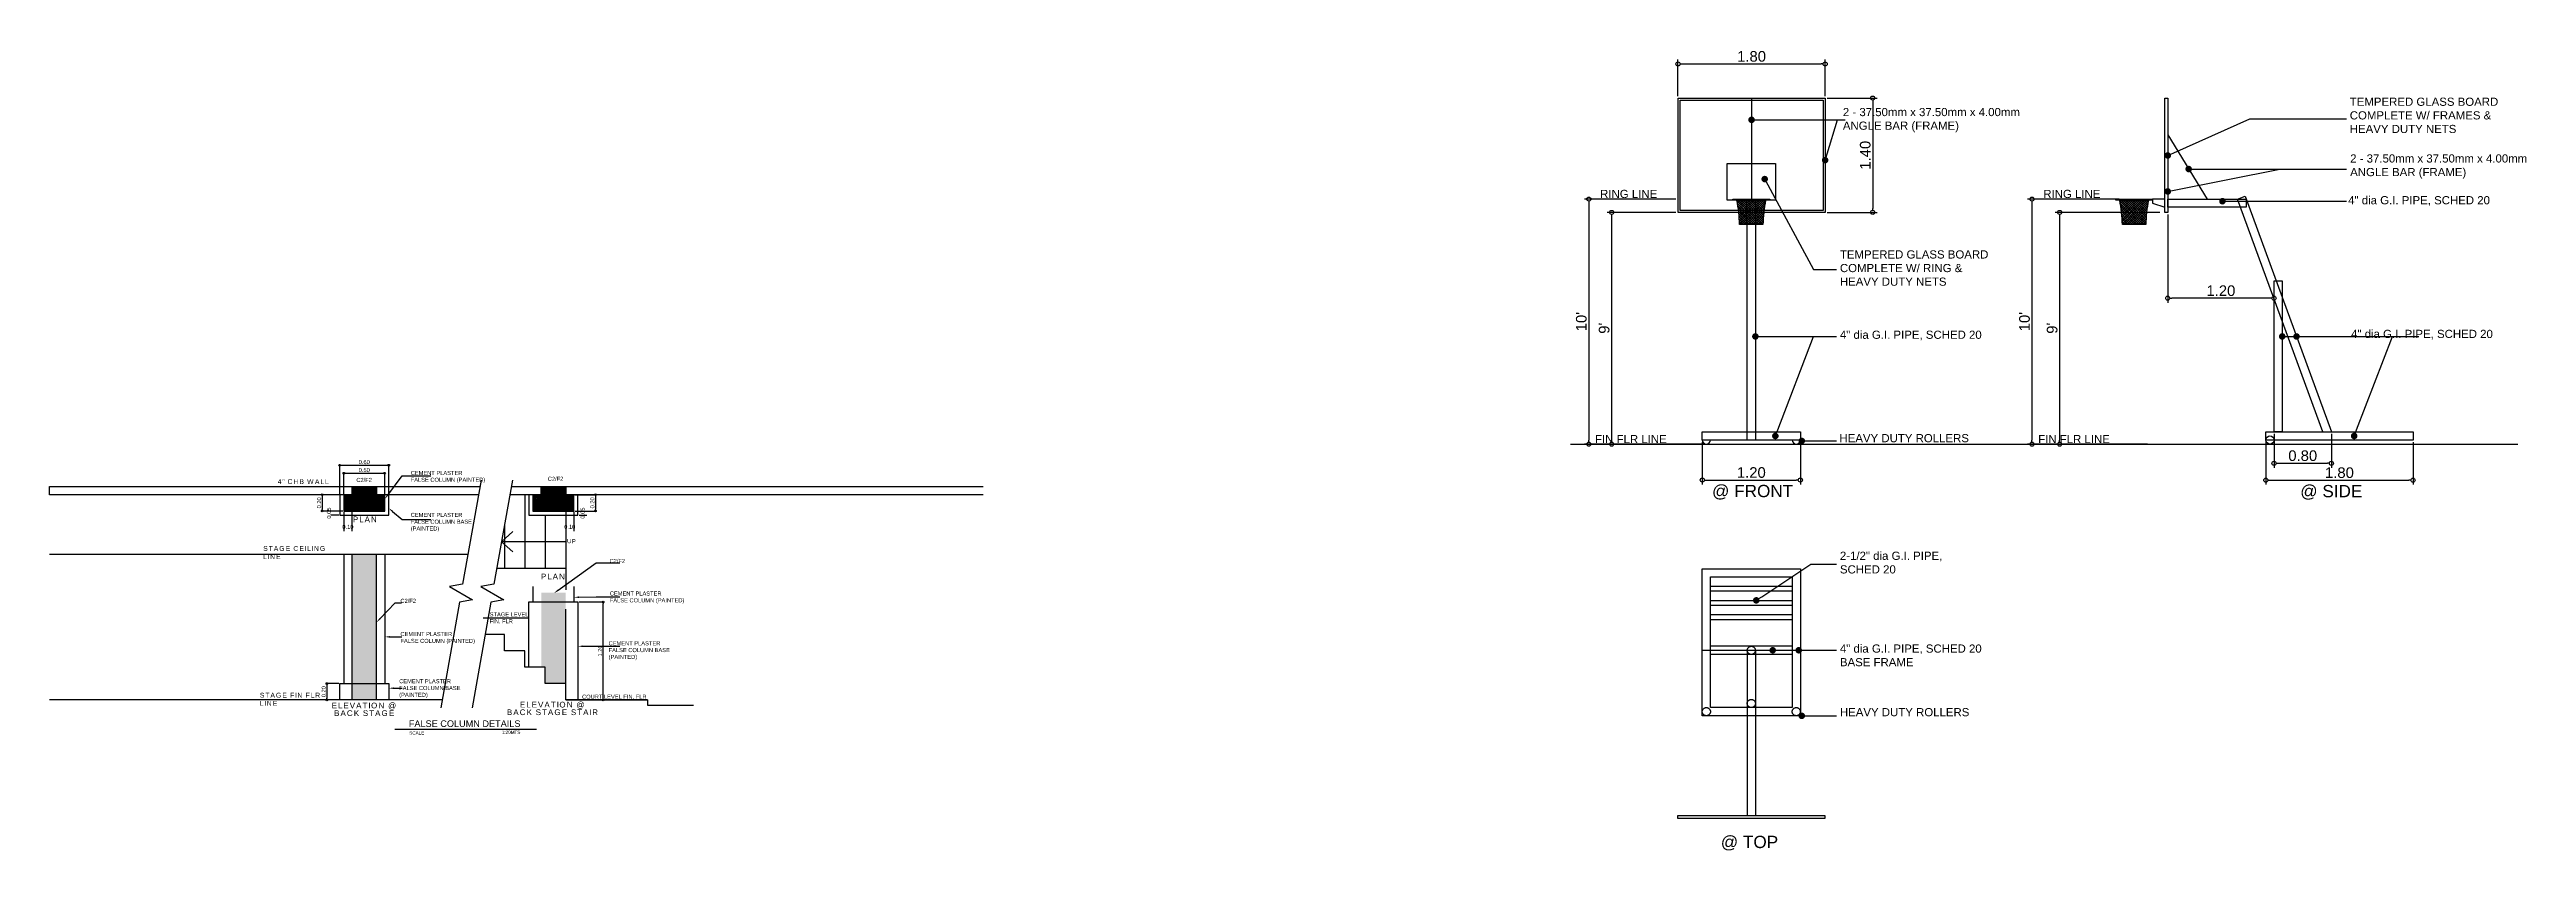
# Model space of a CAD drawing. Header units: inches. Extents: x -1369 to 1198, y -366 to 1398.
# Drawn here: x 2.73 to 33.03, y 71.07 to 80.87 of the extents above; entities that cross this region are included whole.
import ezdxf
from ezdxf import colors
from ezdxf.entities.mleader import LeaderData, LeaderLine
from ezdxf.math import Vec2, Vec3

# ---------------------------------------------------------------- set-up
doc = ezdxf.new("R2010")
doc.units = ezdxf.units.IN
doc.header["$MEASUREMENT"] = 0
doc.linetypes.add('CENTER', pattern=[2, 1.25, -0.25, 0.25, -0.25])
doc.linetypes.add('HIDDEN', pattern=[0.375, 0.25, -0.125])
doc.layers.add('COLM2', color=7, linetype='Continuous')
doc.layers.add('dim', color=8, linetype='Continuous')
doc.styles.get("Standard").update_dxf_attribs({"font": 'arial.ttf'})
doc.dimstyles.new('20', dxfattribs={"dimtxt": 0.05, "dimasz": 0.02, "dimexe": 0.013, "dimexo": 0.0125, "dimgap": 0.0125, "dimtad": 1, "dimzin": 0, "dimdsep": 46, "dimtxsty": 'Standard', "dimblk": 'DOTBLANK', "dimcen": 0.09, "dimclrd": 256, "dimclre": 256, "dimadec": 0, "dimazin": 0, "dimtfac": 1, "dimtix": 1, "dimtofl": 0, "dimtmove": 0, "dimatfit": 3, "dimfxl": 1, "dimtolj": 1, "dimtzin": 0, "dimlwd": -1, "dimlwe": -1, "dimarcsym": 0})
doc.dimstyles.new('50', dxfattribs={"dimtxt": 0.13, "dimasz": 0.05, "dimexe": 0.055, "dimexo": 0.025, "dimgap": 0.025, "dimtad": 1, "dimzin": 0, "dimdsep": 46, "dimtxsty": 'Standard', "dimblk": 'DOTBLANK', "dimcen": 0.09, "dimclrd": 256, "dimclre": 256, "dimadec": 0, "dimazin": 0, "dimtfac": 1, "dimtix": 1, "dimtofl": 0, "dimtmove": 0, "dimatfit": 3, "dimfxl": 1, "dimtolj": 1, "dimtzin": 0, "dimarcsym": 0})

msp = doc.modelspace()

# ---------------------------------------------------------------- texts
at = {"attachment_point": 1}
for s, insert, char_height, width in [('{\\C7;2 - 37.50mm x 37.50mm x 4.00mm ANGLE BAR (FRAME)}', (24.6669, 80.1579), 0.1, 2.580542), ('{\\C7;2 - 37.50mm x 37.50mm x 4.00mm ANGLE BAR (FRAME)}', (30.8722, 79.5898), 0.1, 2.580542), ('\\pxql;{\\T1.2;\\C7;4" CHB WALL}', (5.5214, 75.6131), 0.06, 1.197593), ('\\pxql;{\\C7;C2/F2}', (6.4832, 75.629), 0.05, 1.564973), ('\\pxql;{\\C7;CEMENT PLASTER\\PFALSE COLUMN (PAINTED)}', (7.1484, 75.7143), 0.05, 1.564973), ('\\pxql;{\\C7;C2/F2}', (8.8248, 75.6428), 0.05, 1.564973), ('\\pxql;{\\T1.2;\\C7;PLAN}', (6.4408, 75.1562), 0.07, 0.342869), ('\\pxql;{\\C7;CEMENT PLASTER\\PFALSE COLUMN BASE\\P(PAINTED)}', (7.1484, 75.2005), 0.05, 1.564973), ('\\pxql;{\\T1.2;\\C7;UP}', (9.0603, 74.8792), 0.05, 1.564973), ('\\pxql;{\\T1.2;\\C7;STAGE CEILING \\PLINE}', (5.3442, 74.7943), 0.06, 1.564973), ('\\pxql;{\\C7;C2/F2}', (9.5807, 74.637), 0.05, 1.564973), ('\\pxql;{\\T1.2;\\C7;PLAN}', (8.7413, 74.4559), 0.07, 0.342869), ('\\pxql;{\\C7;CEMENT PLASTER\\PFALSE COLUMN (PAINTED)}', (9.5838, 74.2383), 0.05, 1.564973), ('\\pxql;{\\C7;C2/F2}', (7.0227, 74.1487), 0.05, 1.564973), ('\\pxql;{\\C7;STAGE LEVEL \\PFIN. FLR }', (8.1143, 73.9829), 0.05, 0.51475), ('\\pxql;{\\C7;CEMENT PLASTER\\PFALSE COLUMN (PAINTED)}', (7.0227, 73.7414), 0.05, 1.564973), ('\\pxql;{\\C7;CEMENT PLASTER\\PFALSE COLUMN BASE\\P(PAINTED)}', (9.569, 73.6287), 0.05, 1.564973), ('\\pxql;{\\C7;CEMENT PLASTER\\PFALSE COLUMN BASE\\P(PAINTED)}', (7.0078, 73.1644), 0.05, 1.564973), ('\\pxql;{\\T1.2;\\C7;STAGE FIN FLR \\PLINE}', (5.3036, 72.9979), 0.06, 1.564973), ('\\pxql;{\\C7;COURT LEVEL FIN. FLR }', (9.2446, 72.9741), 0.05, 1.564973), ('FALSE COLUMN DETAILS', (7.1251, 72.6598), 0.08, 1.824924)]:
    msp.add_mtext(s, dxfattribs=dict(at, insert=insert, char_height=char_height, width=width))
for s, width, insert, char_height in [('TEMPERED GLASS BOARD\\PCOMPLETE W/ FRAMES & HEAVY DUTY NETS', 1.93269, (30.8676, 80.2843), 0.1), ('RING LINE', 1.93269, (21.6976, 79.1556), 0.1), ('RING LINE', 1.93269, (27.1184, 79.1556), 0.1), ('4" dia G.I. PIPE, SCHED 20', 1.93269, (30.848, 79.0785), 0.1), ('TEMPERED GLASS BOARD\\PCOMPLETE W/ RING & HEAVY DUTY NETS', 1.93269, (24.6307, 78.4148), 0.1), ('4" dia G.I. PIPE, SCHED 20', 1.93269, (24.6307, 77.4316), 0.1), ('4" dia G.I. PIPE, SCHED 20', 1.93269, (30.8835, 77.4417), 0.1), ('FIN FLR LINE', 1.93269, (21.635, 76.1541), 0.1), ('HEAVY DUTY ROLLERS', 1.93269, (24.6252, 76.1652), 0.1), ('FIN FLR LINE', 1.93269, (27.0559, 76.1541), 0.1), ('@ FRONT', 1.544743, (23.0666, 75.5432), 0.15), ('@ SIDE', 1.544743, (30.2614, 75.5418), 0.15), ('2-1/2" dia G.I. PIPE, \\PSCHED 20 ', 1.93269, (24.6307, 74.7253), 0.1), ('4" dia G.I. PIPE, SCHED 20\\PBASE FRAME', 1.93269, (24.6307, 73.5891), 0.1), ('HEAVY DUTY ROLLERS', 1.93269, (24.6307, 72.8102), 0.1), ('@ TOP', 1.544743, (23.1734, 71.2467), 0.15)]:
    msp.add_mtext_dynamic_manual_height_columns(s, width=width, gutter_width=1, heights=[0], dxfattribs=dict(at, insert=insert, char_height=char_height))
at = {"char_height": 0.07, "attachment_point": 1, "line_spacing_factor": 0.8}
for s, insert, width in [('\\pxqc;{\\T1.2;\\C7;ELEVATION @ BACK STAGE}', (6.1158, 72.8767), 0.940022), ('\\pxqc;{\\T1.2;\\C7;ELEVATION @ \\PBACK STAGE STAIR}', (8.187, 72.8877), 1.404161)]:
    msp.add_mtext(s, dxfattribs=dict(at, insert=insert, width=width))
at = {"color": 7, "char_height": 0.04, "attachment_point": 1}
for s, insert, width in [('SCALE', (7.1308, 72.5267), 0.530119), ('1:20MTS', (8.2632, 72.5344), 0.263977)]:
    msp.add_mtext(s, dxfattribs=dict(at, insert=insert, width=width))

# ---------------------------------------------------------------- blocks, each defined once
blk = doc.blocks.new('_DotBlank')
at = {"color": 0, "linetype": 'ByBlock', "lineweight": -2}
blk.add_line((-0.5, 0), (-1, 0), dxfattribs=at)
blk.add_circle((0, 0), 0.5, dxfattribs=at)
blk = doc.blocks.new('*D278')
at = {"layer": 'Defpoints', "color": 0, "transparency": 16777216}
for p in [(6.83, 75.686), (6.33, 75.423), (6.83, 75.423)]:
    blk.add_point(p, dxfattribs=at)
at = {"layer": 'dim', "transparency": 16777216}
for p, q in [((6.33, 75.435), (6.33, 75.699)), ((6.35, 75.686), (6.81, 75.686)), ((6.83, 75.435), (6.83, 75.699))]:
    blk.add_line(p, q, dxfattribs=at)
at = {"layer": 'dim', "transparency": 16777216, "xscale": 0.02, "yscale": 0.02, "zscale": 0.02, "rotation": 180}
blk.add_blockref('_DotBlank', (6.33, 75.686), dxfattribs=at)
at = {"layer": 'dim', "transparency": 16777216, "xscale": 0.02, "yscale": 0.02, "zscale": 0.02}
blk.add_blockref('_DotBlank', (6.83, 75.686), dxfattribs=at)
at = {"layer": 'dim', "color": 0, "transparency": 16777216, "insert": (6.58, 75.724), "char_height": 0.05, "attachment_point": 5}
blk.add_mtext('\\A1;0.50', dxfattribs=at)
blk = doc.blocks.new('*D279')
at = {"layer": 'Defpoints', "color": 0, "transparency": 16777216}
for p in [(6.88, 75.784), (6.28, 75.423), (6.88, 75.423)]:
    blk.add_point(p, dxfattribs=at)
at = {"layer": 'dim', "transparency": 16777216}
for p, q in [((6.28, 75.435), (6.28, 75.797)), ((6.3, 75.784), (6.86, 75.784)), ((6.88, 75.435), (6.88, 75.797))]:
    blk.add_line(p, q, dxfattribs=at)
at = {"layer": 'dim', "transparency": 16777216, "xscale": 0.02, "yscale": 0.02, "zscale": 0.02, "rotation": 180}
blk.add_blockref('_DotBlank', (6.28, 75.784), dxfattribs=at)
at = {"layer": 'dim', "transparency": 16777216, "xscale": 0.02, "yscale": 0.02, "zscale": 0.02}
blk.add_blockref('_DotBlank', (6.88, 75.784), dxfattribs=at)
at = {"layer": 'dim', "color": 0, "transparency": 16777216, "insert": (6.58, 75.822), "char_height": 0.05, "attachment_point": 5}
blk.add_mtext('\\A1;0.60', dxfattribs=at)
blk = doc.blocks.new('*D340')
at = {"layer": 'Defpoints', "color": 0, "transparency": 16777216}
for p in [(9.194, 74.11), (9.502, 74.11), (9.194, 72.91)]:
    blk.add_point(p, dxfattribs=at)
at = {"layer": 'dim', "transparency": 16777216}
for p, q in [((9.207, 74.11), (9.515, 74.11)), ((9.502, 72.93), (9.502, 74.09)), ((9.207, 72.91), (9.515, 72.91))]:
    blk.add_line(p, q, dxfattribs=at)
at = {"layer": 'dim', "transparency": 16777216, "xscale": 0.02, "yscale": 0.02, "zscale": 0.02}
for p, rotation in [((9.502, 74.11), 90), ((9.502, 72.91), 270)]:
    blk.add_blockref('_DotBlank', p, dxfattribs=dict(at, rotation=rotation))
at = {"layer": 'dim', "color": 0, "transparency": 16777216, "insert": (9.464, 73.51), "char_height": 0.05, "attachment_point": 5, "rotation": 90}
blk.add_mtext('\\A1;1.20', dxfattribs=at)
blk = doc.blocks.new('*D388')
at = {"layer": 'Defpoints', "color": 0, "transparency": 16777216}
for p in [(22.65, 79.042), (21.56, 76.042), (22.997, 76.042)]:
    blk.add_point(p, dxfattribs=at)
at = {"layer": 'dim', "lineweight": -2, "transparency": 16777216}
for p, q in [((22.625, 79.042), (21.505, 79.042)), ((21.56, 78.992), (21.56, 76.092)), ((22.972, 76.042), (21.505, 76.042))]:
    blk.add_line(p, q, dxfattribs=at)
at = {"layer": 'dim', "lineweight": -2, "transparency": 16777216, "xscale": 0.05, "yscale": 0.05, "zscale": 0.05}
for p, rotation in [((21.56, 79.042), 90), ((21.56, 76.042), 270)]:
    blk.add_blockref('_DotBlank', p, dxfattribs=dict(at, rotation=rotation))
at = {"layer": 'dim', "color": 0, "transparency": 16777216, "insert": (21.468, 77.542), "char_height": 0.13, "attachment_point": 5, "rotation": 90}
blk.add_mtext("\\A1;10'", dxfattribs=at)
blk = doc.blocks.new('*D389')
at = {"layer": 'Defpoints', "color": 0, "transparency": 16777216}
for p in [(28.641, 78.879), (28.641, 77.829), (29.941, 77.829)]:
    blk.add_point(p, dxfattribs=at)
at = {"layer": 'dim', "lineweight": -2, "transparency": 16777216}
for p, q in [((28.641, 78.854), (28.641, 77.774)), ((29.941, 77.854), (29.941, 77.884)), ((29.891, 77.829), (28.691, 77.829))]:
    blk.add_line(p, q, dxfattribs=at)
at = {"layer": 'dim', "lineweight": -2, "transparency": 16777216, "xscale": 0.05, "yscale": 0.05, "zscale": 0.05, "rotation": 180}
blk.add_blockref('_DotBlank', (28.641, 77.829), dxfattribs=at)
at = {"layer": 'dim', "lineweight": -2, "transparency": 16777216, "xscale": 0.05, "yscale": 0.05, "zscale": 0.05}
blk.add_blockref('_DotBlank', (29.941, 77.829), dxfattribs=at)
at = {"layer": 'dim', "color": 0, "transparency": 16777216, "insert": (29.291, 77.92), "char_height": 0.13, "attachment_point": 5}
blk.add_mtext('\\A1;1.20', dxfattribs=at)
blk = doc.blocks.new('*D390')
at = {"layer": 'Defpoints', "color": 0, "transparency": 16777216}
for p in [(24.45, 80.279), (24.45, 78.879), (25.032, 78.879)]:
    blk.add_point(p, dxfattribs=at)
at = {"layer": 'dim', "lineweight": -2, "transparency": 16777216}
for p, q in [((24.475, 80.279), (25.087, 80.279)), ((25.032, 80.229), (25.032, 78.929)), ((24.475, 78.879), (25.087, 78.879))]:
    blk.add_line(p, q, dxfattribs=at)
at = {"layer": 'dim', "lineweight": -2, "transparency": 16777216, "xscale": 0.05, "yscale": 0.05, "zscale": 0.05}
for p, rotation in [((25.032, 80.279), 90), ((25.032, 78.879), 270)]:
    blk.add_blockref('_DotBlank', p, dxfattribs=dict(at, rotation=rotation))
at = {"layer": 'dim', "color": 0, "transparency": 16777216, "insert": (24.941, 79.579), "char_height": 0.13, "attachment_point": 5, "rotation": 90}
blk.add_mtext('\\A1;1.40', dxfattribs=at)
blk = doc.blocks.new('*D391')
at = {"layer": 'Defpoints', "color": 0, "transparency": 16777216}
for p in [(24.45, 80.697), (22.65, 80.279), (24.45, 80.279)]:
    blk.add_point(p, dxfattribs=at)
at = {"layer": 'dim', "lineweight": -2, "transparency": 16777216}
for p, q in [((22.65, 80.304), (22.65, 80.752)), ((22.7, 80.697), (24.4, 80.697)), ((24.45, 80.304), (24.45, 80.752))]:
    blk.add_line(p, q, dxfattribs=at)
at = {"layer": 'dim', "lineweight": -2, "transparency": 16777216, "xscale": 0.05, "yscale": 0.05, "zscale": 0.05, "rotation": 180}
blk.add_blockref('_DotBlank', (22.65, 80.697), dxfattribs=at)
at = {"layer": 'dim', "lineweight": -2, "transparency": 16777216, "xscale": 0.05, "yscale": 0.05, "zscale": 0.05}
blk.add_blockref('_DotBlank', (24.45, 80.697), dxfattribs=at)
at = {"layer": 'dim', "color": 0, "transparency": 16777216, "insert": (23.55, 80.789), "char_height": 0.13, "attachment_point": 5}
blk.add_mtext('\\A1;1.80', dxfattribs=at)
blk = doc.blocks.new('*D392')
at = {"layer": 'Defpoints', "color": 0, "transparency": 16777216}
for p in [(22.65, 78.879), (21.838, 76.042), (22.65, 76.042)]:
    blk.add_point(p, dxfattribs=at)
at = {"layer": 'dim', "lineweight": -2, "transparency": 16777216}
for p, q in [((22.625, 78.879), (21.783, 78.879)), ((21.838, 78.829), (21.838, 76.092)), ((22.625, 76.042), (21.783, 76.042))]:
    blk.add_line(p, q, dxfattribs=at)
at = {"layer": 'dim', "lineweight": -2, "transparency": 16777216, "xscale": 0.05, "yscale": 0.05, "zscale": 0.05}
for p, rotation in [((21.838, 78.879), 90), ((21.838, 76.042), 270)]:
    blk.add_blockref('_DotBlank', p, dxfattribs=dict(at, rotation=rotation))
at = {"layer": 'dim', "color": 0, "transparency": 16777216, "insert": (21.747, 77.461), "char_height": 0.13, "attachment_point": 5, "rotation": 90}
blk.add_mtext("\\A1;9'", dxfattribs=at)
blk = doc.blocks.new('*D393')
at = {"layer": 'Defpoints', "color": 0, "transparency": 16777216}
for p in [(29.941, 76.192), (30.643, 76.192), (30.643, 75.808)]:
    blk.add_point(p, dxfattribs=at)
at = {"layer": 'dim', "lineweight": -2, "transparency": 16777216}
for p, q in [((29.941, 76.167), (29.941, 75.753)), ((30.643, 76.167), (30.643, 75.753)), ((29.991, 75.808), (30.593, 75.808))]:
    blk.add_line(p, q, dxfattribs=at)
at = {"layer": 'dim', "lineweight": -2, "transparency": 16777216, "xscale": 0.05, "yscale": 0.05, "zscale": 0.05, "rotation": 180}
blk.add_blockref('_DotBlank', (29.941, 75.808), dxfattribs=at)
at = {"layer": 'dim', "lineweight": -2, "transparency": 16777216, "xscale": 0.05, "yscale": 0.05, "zscale": 0.05}
blk.add_blockref('_DotBlank', (30.643, 75.808), dxfattribs=at)
at = {"layer": 'dim', "color": 0, "transparency": 16777216, "insert": (30.292, 75.9), "char_height": 0.13, "attachment_point": 5}
blk.add_mtext('\\A1;0.80', dxfattribs=at)
blk = doc.blocks.new('*D394')
at = {"layer": 'Defpoints', "color": 0, "transparency": 16777216}
for p in [(29.841, 76.092), (31.641, 76.092), (31.641, 75.601)]:
    blk.add_point(p, dxfattribs=at)
at = {"layer": 'dim', "lineweight": -2, "transparency": 16777216}
for p, q in [((29.841, 76.067), (29.841, 75.546)), ((31.641, 76.067), (31.641, 75.546)), ((29.891, 75.601), (31.591, 75.601))]:
    blk.add_line(p, q, dxfattribs=at)
at = {"layer": 'dim', "lineweight": -2, "transparency": 16777216, "xscale": 0.05, "yscale": 0.05, "zscale": 0.05, "rotation": 180}
blk.add_blockref('_DotBlank', (29.841, 75.601), dxfattribs=at)
at = {"layer": 'dim', "lineweight": -2, "transparency": 16777216, "xscale": 0.05, "yscale": 0.05, "zscale": 0.05}
blk.add_blockref('_DotBlank', (31.641, 75.601), dxfattribs=at)
at = {"layer": 'dim', "color": 0, "transparency": 16777216, "insert": (30.741, 75.692), "char_height": 0.13, "attachment_point": 5}
blk.add_mtext('\\A1;1.80', dxfattribs=at)
blk = doc.blocks.new('*D395')
at = {"layer": 'Defpoints', "color": 0, "transparency": 16777216}
for p in [(22.947, 76.092), (24.147, 76.092), (24.147, 75.602)]:
    blk.add_point(p, dxfattribs=at)
at = {"layer": 'dim', "lineweight": -2, "transparency": 16777216}
for p, q in [((22.947, 76.067), (22.947, 75.547)), ((24.147, 76.067), (24.147, 75.547)), ((22.997, 75.602), (24.097, 75.602))]:
    blk.add_line(p, q, dxfattribs=at)
at = {"layer": 'dim', "lineweight": -2, "transparency": 16777216, "xscale": 0.05, "yscale": 0.05, "zscale": 0.05, "rotation": 180}
blk.add_blockref('_DotBlank', (22.947, 75.602), dxfattribs=at)
at = {"layer": 'dim', "lineweight": -2, "transparency": 16777216, "xscale": 0.05, "yscale": 0.05, "zscale": 0.05}
blk.add_blockref('_DotBlank', (24.147, 75.602), dxfattribs=at)
at = {"layer": 'dim', "color": 0, "transparency": 16777216, "insert": (23.547, 75.694), "char_height": 0.13, "attachment_point": 5}
blk.add_mtext('\\A1;1.20', dxfattribs=at)
blk = doc.blocks.new('_Dot')
at = {"color": 0, "linetype": 'ByBlock', "lineweight": -2}
blk.add_line((-0.5, 0), (-1, 0), dxfattribs=at)
at = {"color": 0, "linetype": 'ByBlock', "const_width": 0.5}
blk.add_lwpolyline([(-0.25, 0, 1), (0.25, 0, 1)], format="xyb", close=True, dxfattribs=at)
blk = doc.blocks.new('*D396')
at = {"layer": 'Defpoints', "color": 0, "transparency": 16777216}
for p in [(28.071, 79.042), (26.98, 76.042), (28.418, 76.042)]:
    blk.add_point(p, dxfattribs=at)
at = {"layer": 'dim', "lineweight": -2, "transparency": 16777216}
for p, q in [((28.046, 79.042), (26.925, 79.042)), ((26.98, 78.992), (26.98, 76.092)), ((28.393, 76.042), (26.925, 76.042))]:
    blk.add_line(p, q, dxfattribs=at)
at = {"layer": 'dim', "lineweight": -2, "transparency": 16777216, "xscale": 0.05, "yscale": 0.05, "zscale": 0.05}
for p, rotation in [((26.98, 79.042), 90), ((26.98, 76.042), 270)]:
    blk.add_blockref('_DotBlank', p, dxfattribs=dict(at, rotation=rotation))
at = {"layer": 'dim', "color": 0, "transparency": 16777216, "insert": (26.889, 77.542), "char_height": 0.13, "attachment_point": 5, "rotation": 90}
blk.add_mtext("\\A1;10'", dxfattribs=at)
blk = doc.blocks.new('*D397')
at = {"layer": 'Defpoints', "color": 0, "transparency": 16777216}
for p in [(28.571, 78.879), (27.318, 76.042), (28.071, 76.042)]:
    blk.add_point(p, dxfattribs=at)
at = {"layer": 'dim', "lineweight": -2, "transparency": 16777216}
for p, q in [((28.546, 78.879), (27.263, 78.879)), ((27.318, 78.829), (27.318, 76.092)), ((28.046, 76.042), (27.263, 76.042))]:
    blk.add_line(p, q, dxfattribs=at)
at = {"layer": 'dim', "lineweight": -2, "transparency": 16777216, "xscale": 0.05, "yscale": 0.05, "zscale": 0.05}
for p, rotation in [((27.318, 78.879), 90), ((27.318, 76.042), 270)]:
    blk.add_blockref('_DotBlank', p, dxfattribs=dict(at, rotation=rotation))
at = {"layer": 'dim', "color": 0, "transparency": 16777216, "insert": (27.227, 77.461), "char_height": 0.13, "attachment_point": 5, "rotation": 90}
blk.add_mtext("\\A1;9'", dxfattribs=at)
blk = doc.blocks.new('*D407')
at = {"layer": 'Defpoints', "color": 0, "transparency": 16777216}
for p in [(6.066, 75.223), (6.33, 75.423), (6.33, 75.223)]:
    blk.add_point(p, dxfattribs=at)
at = {"layer": 'dim', "transparency": 16777216}
for p, q in [((6.318, 75.423), (6.053, 75.423)), ((6.318, 75.223), (6.053, 75.223)), ((6.066, 75.403), (6.066, 75.243))]:
    blk.add_line(p, q, dxfattribs=at)
at = {"layer": 'dim', "transparency": 16777216, "xscale": 0.02, "yscale": 0.02, "zscale": 0.02}
for p, rotation in [((6.066, 75.423), 90), ((6.066, 75.223), 270)]:
    blk.add_blockref('_DotBlank', p, dxfattribs=dict(at, rotation=rotation))
at = {"layer": 'dim', "color": 0, "transparency": 16777216, "insert": (6.028, 75.323), "char_height": 0.05, "attachment_point": 5, "rotation": 90}
blk.add_mtext('\\A1;0.20', dxfattribs=at)
blk = doc.blocks.new('*D408')
at = {"layer": 'Defpoints', "color": 0, "transparency": 16777216}
for p in [(6.33, 75.223), (6.43, 75.223), (6.43, 74.991)]:
    blk.add_point(p, dxfattribs=at)
at = {"layer": 'dim', "transparency": 16777216}
for p, q in [((6.33, 75.21), (6.33, 74.978)), ((6.43, 75.21), (6.43, 74.978))]:
    blk.add_line(p, q, dxfattribs=at)
at = {"layer": 'dim', "color": 0, "transparency": 16777216, "insert": (6.38, 75.029), "char_height": 0.05, "attachment_point": 5}
blk.add_mtext('\\A1;0.10', dxfattribs=at)
blk = doc.blocks.new('*D409')
at = {"layer": 'Defpoints', "color": 0, "transparency": 16777216}
for p in [(6.186, 75.173), (6.28, 75.223), (6.28, 75.173)]:
    blk.add_point(p, dxfattribs=at)
at = {"layer": 'dim', "transparency": 16777216}
for p, q in [((6.268, 75.223), (6.173, 75.223)), ((6.268, 75.173), (6.173, 75.173))]:
    blk.add_line(p, q, dxfattribs=at)
at = {"layer": 'dim', "color": 0, "transparency": 16777216, "insert": (6.148, 75.198), "char_height": 0.05, "attachment_point": 5, "rotation": 90}
blk.add_mtext('\\A1;0.05', dxfattribs=at)
blk = doc.blocks.new('*D410')
at = {"layer": 'Defpoints', "color": 0, "transparency": 16777216}
for p in [(9.044, 75.223), (9.144, 75.223), (9.144, 74.991)]:
    blk.add_point(p, dxfattribs=at)
at = {"layer": 'dim', "transparency": 16777216}
for p, q in [((9.044, 75.21), (9.044, 74.978)), ((9.144, 75.21), (9.144, 74.978))]:
    blk.add_line(p, q, dxfattribs=at)
at = {"layer": 'dim', "color": 0, "transparency": 16777216, "insert": (9.094, 75.029), "char_height": 0.05, "attachment_point": 5}
blk.add_mtext('\\A1;0.10', dxfattribs=at)
blk = doc.blocks.new('*D411')
at = {"layer": 'Defpoints', "color": 0, "transparency": 16777216}
for p in [(9.144, 75.423), (9.144, 75.223), (9.408, 75.223)]:
    blk.add_point(p, dxfattribs=at)
at = {"layer": 'dim', "transparency": 16777216}
for p, q in [((9.157, 75.423), (9.421, 75.423)), ((9.157, 75.223), (9.421, 75.223)), ((9.408, 75.403), (9.408, 75.243))]:
    blk.add_line(p, q, dxfattribs=at)
at = {"layer": 'dim', "transparency": 16777216, "xscale": 0.02, "yscale": 0.02, "zscale": 0.02}
for p, rotation in [((9.408, 75.423), 90), ((9.408, 75.223), 270)]:
    blk.add_blockref('_DotBlank', p, dxfattribs=dict(at, rotation=rotation))
at = {"layer": 'dim', "color": 0, "transparency": 16777216, "insert": (9.37, 75.323), "char_height": 0.05, "attachment_point": 5, "rotation": 90}
blk.add_mtext('\\A1;0.20', dxfattribs=at)
blk = doc.blocks.new('*D412')
at = {"layer": 'Defpoints', "color": 0, "transparency": 16777216}
for p in [(9.194, 75.223), (9.194, 75.173), (9.289, 75.173)]:
    blk.add_point(p, dxfattribs=at)
at = {"layer": 'dim', "transparency": 16777216}
for p, q in [((9.207, 75.223), (9.302, 75.223)), ((9.207, 75.173), (9.302, 75.173))]:
    blk.add_line(p, q, dxfattribs=at)
at = {"layer": 'dim', "color": 0, "transparency": 16777216, "insert": (9.251, 75.198), "char_height": 0.05, "attachment_point": 5, "rotation": 90}
blk.add_mtext('\\A1;0.05', dxfattribs=at)
blk = doc.blocks.new('*D413')
at = {"layer": 'Defpoints', "color": 0, "transparency": 16777216}
for p in [(6.28, 73.111), (6.123, 72.911), (6.28, 72.911)]:
    blk.add_point(p, dxfattribs=at)
at = {"layer": 'dim', "transparency": 16777216}
for p, q in [((6.268, 73.111), (6.11, 73.111)), ((6.123, 73.091), (6.123, 72.931)), ((6.268, 72.911), (6.11, 72.911))]:
    blk.add_line(p, q, dxfattribs=at)
at = {"layer": 'dim', "transparency": 16777216, "xscale": 0.02, "yscale": 0.02, "zscale": 0.02}
for p, rotation in [((6.123, 73.111), 90), ((6.123, 72.911), 270)]:
    blk.add_blockref('_DotBlank', p, dxfattribs=dict(at, rotation=rotation))
at = {"layer": 'dim', "color": 0, "transparency": 16777216, "insert": (6.085, 73.011), "char_height": 0.05, "attachment_point": 5, "rotation": 90}
blk.add_mtext('\\A1;0.20', dxfattribs=at)

# ---------------------------------------------------------------- dimensions: what is measured, and where the dimension line sits
at = {"layer": 'dim', "color": 0}
for base, p1, p2, dimstyle, picture, middle in [((24.4502, 80.6972), (22.6502, 80.2794), (24.4502, 80.2794), '50', '*D391', (23.5502, 80.7886)), ((24.1467, 75.6023), (22.9467, 76.0919), (24.1467, 76.0919), '50', '*D395', (23.5467, 75.6936)), ((31.6414, 75.6008), (29.8414, 76.0919), (31.6414, 76.0919), '50', '*D394', (30.7414, 75.6922)), ((6.8803, 75.7835), (6.2803, 75.4226), (6.8803, 75.4226), '20', '*D279', (6.5803, 75.8216)), ((6.8303, 75.6863), (6.3303, 75.4226), (6.8303, 75.4226), '20', '*D278', (6.5803, 75.7243)), ((6.4303, 74.9914), (6.3303, 75.2226), (6.4303, 75.2226), '20', '*D408', (6.3803, 75.0294)), ((9.1441, 74.9914), (9.0441, 75.2226), (9.1441, 75.2226), '20', '*D410', (9.0941, 75.0294))]:
    dim = msp.add_linear_dim(base=base, p1=p1, p2=p2, dimstyle=dimstyle, dxfattribs=at)
    dim.commit()
    dim.dimension.update_dxf_attribs({"geometry": picture, "text_midpoint": middle})
for base, p1, p2, dimstyle, picture, middle in [((25.0319, 78.8794), (24.4502, 80.2794), (24.4502, 78.8794), '50', '*D390', (24.9406, 79.5794)), ((6.0665, 75.2226), (6.3303, 75.4226), (6.3303, 75.2226), '20', '*D407', (6.0284, 75.3226)), ((6.1856, 75.1726), (6.2803, 75.2226), (6.2803, 75.1726), '20', '*D409', (6.1476, 75.1976)), ((9.4079, 75.2226), (9.1441, 75.4226), (9.1441, 75.2226), '20', '*D411', (9.3699, 75.3226)), ((9.2887, 75.1726), (9.1941, 75.2226), (9.1941, 75.1726), '20', '*D412', (9.2507, 75.1976)), ((9.5021, 74.1105), (9.1941, 72.91), (9.1941, 74.1105), '20', '*D340', (9.4641, 73.5103)), ((6.1231, 72.9109), (6.2803, 73.1109), (6.2803, 72.9109), '20', '*D413', (6.085, 73.0109))]:
    dim = msp.add_linear_dim(base=base, p1=p1, p2=p2, angle=90, dimstyle=dimstyle, dxfattribs=at)
    dim.commit()
    dim.dimension.update_dxf_attribs({"geometry": picture, "text_midpoint": middle})
for base, p1, p2, text, picture, middle in [((21.5596, 76.0419), (22.6502, 79.0419), (22.9967, 76.0419), "10'", '*D388', (21.4682, 77.5419)), ((21.838, 76.0419), (22.6502, 78.8794), (22.6502, 76.0419), "9'", '*D392', (21.7467, 77.4606)), ((26.9804, 76.0419), (28.0711, 79.0419), (28.4175, 76.0419), "10'", '*D396', (26.889, 77.5419)), ((27.3185, 76.0419), (28.5711, 78.8794), (28.0711, 76.0419), "9'", '*D397', (27.2271, 77.4606))]:
    dim = msp.add_linear_dim(base=base, p1=p1, p2=p2, angle=90, text=text, dimstyle='50', dxfattribs=at)
    dim.commit()
    dim.dimension.update_dxf_attribs({"geometry": picture, "text_midpoint": middle})
for base, p1, p2, text, picture, middle in [((28.6414, 77.8288), (29.9414, 77.8288), (28.6414, 78.8794), '1.20', '*D389', (29.2914, 77.9202)), ((30.6431, 75.8084), (29.9414, 76.1919), (30.6431, 76.1919), '0.80', '*D393', (30.2923, 75.8998))]:
    dim = msp.add_linear_dim(base=base, p1=p1, p2=p2, text=text, dimstyle='50', dxfattribs=at)
    dim.commit()
    dim.dimension.update_dxf_attribs({"geometry": picture, "text_midpoint": middle})

# ---------------------------------------------------------------- hatches: boundary and pattern name
h = msp.add_hatch()
h.set_pattern_fill('ANSI37', color=3, scale=0.00625)
h.set_pattern_definition([(45, (-636.236868, 591.328574), (-0.0140316502, 0.0140316502), []), (135, (-636.236868, 591.328574), (-0.0140316502, -0.0140316502), [])])
edge = h.paths.add_edge_path()
edge.add_arc((25.5155, 78.6842), 1.8268, 169.10724, 178.58193)
edge.add_line((23.6893, 78.7294), (23.404, 78.7294))
edge.add_arc((21.0814, 78.6306), 2.3247, 2.43444, 9.8764)
edge.add_line((23.3717, 79.0294), (23.7217, 79.0294))
h = msp.add_hatch()
h.set_pattern_fill('ANSI37', color=3, scale=0.00625)
h.set_pattern_definition([(45, (-631.554595, 591.328574), (-0.0140316502, 0.0140316502), []), (135, (-631.554595, 591.328574), (-0.0140316502, -0.0140316502), [])])
edge = h.paths.add_edge_path()
edge.add_arc((30.1978, 78.6842), 1.8268, 169.10724, 178.58193)
edge.add_line((28.3716, 78.7294), (28.0863, 78.7294))
edge.add_arc((25.7637, 78.6306), 2.3247, 2.43444, 9.8764)
edge.add_line((28.0539, 79.0294), (28.4039, 79.0294))
h = msp.add_hatch()
h.set_pattern_fill('ANSI31', color=3, scale=0.1)
h.set_pattern_definition([(45, (0, -0.1), (-0.0088388348, 0.0088388348), [])])
h.paths.add_polyline_path([(6.8303, 75.4226), (6.7303, 75.4226), (6.7303, 75.2226), (6.8303, 75.2226)])
h.paths.add_polyline_path([(6.4303, 75.4226), (6.3303, 75.4226), (6.3303, 75.2226), (6.4303, 75.2226)])
h = msp.add_hatch()
h.set_pattern_fill('ANSI31', color=3, scale=0.1)
h.set_pattern_definition([(45, (2.313821, -0.1), (-0.0088388348, 0.0088388348), [])])
h.paths.add_polyline_path([(9.1441, 75.4226), (9.0441, 75.4226), (9.0441, 75.2226), (9.1441, 75.2226)])
h.paths.add_polyline_path([(8.7441, 75.4226), (8.6441, 75.4226), (8.6441, 75.2226), (8.7441, 75.2226)])
at = {"layer": 'COLM2'}
h = msp.add_hatch(color=3, dxfattribs=at)
h.dxf.hatch_style = 1
h.paths.add_polyline_path([(6.4303, 75.2226), (6.4303, 75.5226), (6.7303, 75.5226), (6.7303, 75.2226)])
h = msp.add_hatch(color=3, dxfattribs=at)
h.dxf.hatch_style = 1
h.paths.add_polyline_path([(8.7441, 75.2226), (8.7441, 75.5226), (9.0441, 75.5226), (9.0441, 75.2226)])
h = msp.add_hatch(color=3, dxfattribs=at)
h.dxf.hatch_style = 1
h.paths.add_polyline_path([(6.4303, 72.91), (6.4303, 74.6905), (6.7303, 74.6905), (6.7303, 72.91)])
h = msp.add_hatch(color=3, dxfattribs=at)
h.dxf.hatch_style = 1
h.paths.add_polyline_path([(8.7949, 73.11), (9.0441, 73.11), (9.0441, 74.2226), (8.7441, 74.2226), (8.7441, 73.31), (8.7949, 73.31)])

# ---------------------------------------------------------------- linework, layer by layer
at = {"color": 8}
msp.add_line((9.0449, 74.8476), (8.2586, 74.8476), dxfattribs=at)
at = {"color": 1}
msp.add_line((6.955, 72.5502), (8.6867, 72.5502), dxfattribs=at)
msp.add_lwpolyline([(22.6502, 78.8794), (22.6502, 80.2794), (24.4502, 80.2794), (24.4502, 78.8794)], close=True)
for points in [[(22.6752, 78.9044), (22.6752, 80.2544), (24.4252, 80.2544), (24.4252, 78.9044)], [(28.6039, 80.2794), (28.6414, 80.2794), (28.6414, 78.8794), (28.6039, 78.8794)], [(23.2517, 79.4794), (23.8417, 79.4794), (23.8417, 79.0294), (23.2517, 79.0294)], [(23.3217, 79.0294), (23.3217, 79.0419), (23.7717, 79.0419), (23.7717, 79.0294)], [(23.4967, 79.0419), (23.5967, 79.0419), (23.5967, 76.0919), (23.4967, 76.0919)], [(28.0039, 79.0294), (28.0039, 79.0419), (28.4539, 79.0419), (28.4539, 79.0294)], [(28.6414, 78.9419), (28.6414, 79.0419), (29.6014, 79.0419), (29.6014, 78.9419)], [(29.9414, 78.0419), (30.0414, 78.0419), (30.0414, 76.1919), (29.9414, 76.1919)], [(22.9467, 76.1919), (24.1467, 76.1919), (24.1467, 76.0919), (22.9467, 76.0919)], [(29.8414, 76.1919), (31.6414, 76.1919), (31.6414, 76.0919), (29.8414, 76.0919)], [(22.9467, 74.5169), (24.1467, 74.5169), (24.1467, 72.7169), (22.9467, 72.7169)], [(23.0467, 74.4169), (24.0467, 74.4169), (24.0467, 72.8169), (23.0467, 72.8169)]]:
    msp.add_lwpolyline(points, close=True, dxfattribs=at)
for points in [[(23.5502, 80.2794), (23.5502, 79.0419)], [(28.6414, 79.8288), (29.1214, 79.0419)], [(21.3358, 76.0419), (32.9239, 76.0419)], [(2.7303, 75.5226), (7.9953, 75.5226)], [(6.4303, 75.4226), (2.7303, 75.4226), (2.7303, 75.5226)], [(8.3774, 75.5226), (14.1514, 75.5226)], [(6.3303, 75.4226), (6.3303, 75.4226), (6.3303, 75.4226), (6.3303, 75.4226), (6.3303, 75.2226), (6.8303, 75.2226), (6.8303, 75.2226), (6.8303, 75.4226)], [(7.9776, 75.4226), (6.7303, 75.4226)], [(14.1514, 75.4226), (8.3597, 75.4226)], [(8.6441, 75.4226), (8.6441, 75.4226), (8.6441, 75.4226), (8.6441, 75.4226), (8.6441, 75.2226), (9.1441, 75.2226), (9.1441, 75.2226), (9.1441, 75.4226)], [(8.396, 74.9726), (8.2586, 74.8476), (8.396, 74.7226)], [(7.848, 74.6905), (2.7303, 74.6905)], [(6.3303, 74.6905), (6.3303, 73.11)], [(6.8303, 74.6905), (6.8303, 73.11)], [(8.6426, 74.2997), (8.6426, 74.1106)], [(9.1455, 74.2997), (9.1455, 74.1106)], [(8.5941, 73.31), (8.5941, 74.1105), (9.1941, 74.1105), (9.1941, 72.91)], [(9.0449, 72.91), (9.0449, 73.11), (8.7949, 73.11), (8.7949, 73.31), (8.5449, 73.31), (8.5449, 73.51), (8.2949, 73.51), (8.2949, 73.71), (8.0566, 73.71)], [(24.1467, 73.5169), (22.9467, 73.5169)], [(6.2803, 72.9109), (6.2803, 73.1109), (6.8803, 73.11), (6.8803, 72.91)], [(7.5329, 72.91), (2.7303, 72.91)], [(9.0441, 72.91), (10.0441, 72.91), (10.0441, 72.8475), (10.6077, 72.8475)], [(10.0441, 72.91), (9.0449, 72.91)]]:
    msp.add_lwpolyline(points)
at = {"color": 3}
for points in [[(23.7217, 79.0294, 0.0413647), (23.6893, 78.7294), (23.404, 78.7294, 0.0324831), (23.3717, 79.0294), (23.7217, 79.0294)], [(28.4039, 79.0294, 0.0413647), (28.3716, 78.7294), (28.0863, 78.7294, 0.0324831), (28.0539, 79.0294), (28.4039, 79.0294)]]:
    msp.add_lwpolyline(points, format="xyb", dxfattribs=at)
at = {"color": 1}
for points in [[(28.6039, 79.0419), (28.4539, 79.0419), (28.4539, 78.9919), (28.6039, 78.9419)], [(30.5366, 76.1919), (29.495, 79.0419), (29.5889, 79.0762), (30.6431, 76.1919)], [(6.2803, 75.4226), (6.2803, 75.1726), (6.8803, 75.1726), (6.8803, 75.4226)], [(8.5449, 75.4226), (8.5449, 74.5226)], [(8.5941, 75.4226), (8.5941, 75.1726), (9.1941, 75.1726), (9.1941, 75.4226)], [(8.7949, 75.1726), (8.7949, 74.5226)], [(9.0449, 75.1726), (9.0449, 74.5226)], [(8.2949, 75.0563), (8.2949, 74.5226)], [(8.2004, 74.5226), (9.0449, 74.5226)], [(9.0449, 74.5226), (9.0449, 74.2576)], [(23.0467, 74.2419), (23.0467, 74.3044), (24.0467, 74.3044), (24.0467, 74.2419), (23.0467, 74.2419)], [(23.0467, 74.0669), (23.0467, 74.1294), (24.0467, 74.1294), (24.0467, 74.0669), (23.0467, 74.0669)], [(23.0467, 73.8919), (23.0467, 73.9544), (24.0467, 73.9544), (24.0467, 73.8919), (23.0467, 73.8919)], [(24.0467, 73.5669), (23.0467, 73.5669)], [(24.0467, 73.4669), (23.0467, 73.4669)]]:
    msp.add_lwpolyline(points, dxfattribs=at)
at = {"color": 8, "linetype": 'Continuous'}
for points in [[(8.0094, 75.6022), (7.7836, 74.3266), (7.6224, 74.2983), (7.9058, 74.1344), (7.7446, 74.1061), (7.5158, 72.8137)], [(8.3915, 75.6022), (8.1657, 74.3266), (8.0045, 74.2983), (8.288, 74.1344), (8.1267, 74.1061), (7.898, 72.8137)]]:
    msp.add_lwpolyline(points, dxfattribs=at)
at = {"color": 3, "linetype": 'HIDDEN', "ltscale": 8}
for points in [[(6.4303, 72.91), (6.4303, 74.6905)], [(6.7303, 72.91), (6.7303, 74.6905)], [(9.0441, 72.91), (9.0441, 74.0226)]]:
    msp.add_lwpolyline(points, dxfattribs=at)
at = {"color": 3, "linetype": 'CENTER', "ltscale": 3}
msp.add_lwpolyline([(8.5941, 73.9105), (8.5941, 73.9105), (8.0332, 73.9105)], dxfattribs=at)
at = {"color": 8, "linetype": 'Continuous', "ltscale": 8}
for points in [[(23.4967, 73.5169), (23.4967, 72.8169)], [(23.5966, 73.5138), (23.5966, 72.8169)], [(23.4967, 72.8169), (23.4967, 71.4969)], [(23.5966, 72.8169), (23.5966, 71.4969)]]:
    msp.add_lwpolyline(points, dxfattribs=at)
at = {"color": 8, "linetype": 'Continuous'}
msp.add_lwpolyline([(22.6466, 71.4594), (22.6466, 71.4969), (24.4466, 71.4969), (24.4466, 71.4594)], close=True, dxfattribs=at)
at = {"linetype": 'Continuous'}
msp.add_lwpolyline([(23.4967, 71.4969), (23.5966, 71.4969)], dxfattribs=at)
msp.add_circle((29.8914, 76.0919), 0.05)
at = {"linetype": 'HIDDEN', "ltscale": 8}
msp.add_circle((23.5467, 73.5169), 0.05, dxfattribs=at)
at = {"color": 8, "linetype": 'HIDDEN', "ltscale": 8}
for centre in [(22.9967, 72.7669), (23.5467, 72.8669), (24.0967, 72.7669)]:
    msp.add_circle(centre, 0.05, dxfattribs=at)
for centre in [(22.9967, 76.0919), (24.0967, 76.0919)]:
    msp.add_arc(centre, 0.05, 180, 0)
at = {"layer": 'COLM2'}
for points in [[(6.4303, 75.2226), (6.4303, 75.5226), (6.7303, 75.5226), (6.7303, 75.2226)], [(8.7441, 75.2226), (8.7441, 75.5226), (9.0441, 75.5226), (9.0441, 75.2226)]]:
    msp.add_lwpolyline(points, close=True, dxfattribs=at)

msp.set_redraw_order([(e.dxf.handle, doc.entitydb.next_handle()) for e in msp.query("TEXT MTEXT ATTDEF DIMENSION ARC_DIMENSION")])  # texts and dimensions are drawn at this point

# ---------------------------------------------------------------- leaders
ml = msp.add_multileader_mtext('Standard')
ml.set_content('', color=7)
ml.set_leader_properties(color=8)
ml.set_arrow_properties(name='DOT')
ml.build(insert=Vec2(0, 0))
ml.multileader.update_dxf_attribs({"dogleg_length": 0.36, "arrow_head_size": 0.08})
ctx = ml.context
ctx.base_point, ctx.char_height, ctx.arrow_head_size, ctx.landing_gap_size, ctx.plane_origin = Vec3(24.6947, 80.0125), 0.15, 0.08, 0.09, Vec3(23.6709, 80.0125)
notes = []
notes.append((ctx, [(0, (1, 1, 0), (24.5997, 80.0125), (1, 0), 0.095, [(0, [(23.5502, 80.0125)], 0, [])])]))
ctx.mtext.insert, ctx.mtext.flow_direction = Vec3(24.7847, 80.0875), 5
ml = msp.add_multileader_mtext('Standard')
ml.set_content('', color=7)
ml.set_leader_properties(color=8)
ml.set_arrow_properties(name='DOT')
ml.build(insert=Vec2(0, 0))
ml.multileader.update_dxf_attribs({"dogleg_length": 0.36, "arrow_head_size": 0.08})
ctx = ml.context
ctx.base_point, ctx.char_height, ctx.arrow_head_size, ctx.landing_gap_size, ctx.plane_origin = Vec3(24.6947, 80.0125), 0.15, 0.08, 0.09, Vec3(23.6709, 80.0125)
notes.append((ctx, [(0, (1, 1, 0), (24.5997, 80.0125), (1, 0), 0.095, [(0, [(24.4502, 79.5191)], 0, [])])]))
ctx.mtext.insert, ctx.mtext.flow_direction = Vec3(24.7847, 80.0875), 5
ml = msp.add_multileader_mtext('Standard')
ml.set_content('', color=7)
ml.set_leader_properties(color=8)
ml.set_arrow_properties(name='DOT')
ml.build(insert=Vec2(0, 0))
ml.multileader.update_dxf_attribs({"dogleg_length": 0.36, "arrow_head_size": 0.08})
ctx = ml.context
ctx.base_point, ctx.char_height, ctx.arrow_head_size, ctx.landing_gap_size, ctx.plane_origin = Vec3(30.8291, 80.026), 0.15, 0.08, 0.09, Vec3(29.992, 79.5763)
notes.append((ctx, [(0, (1, 1, 0), (29.644, 80.026), (1, 0), 1.1851, [(0, [(28.6414, 79.5763)], 0, [])])]))
ctx.mtext.insert, ctx.mtext.flow_direction = Vec3(30.9191, 80.101), 5
ml = msp.add_multileader_mtext('Standard')
ml.set_content('', color=7)
ml.set_leader_properties(color=8)
ml.set_arrow_properties(name='DOT')
ml.build(insert=Vec2(0, 0))
ml.multileader.update_dxf_attribs({"dogleg_length": 0.36, "arrow_head_size": 0.08})
ctx = ml.context
ctx.base_point, ctx.char_height, ctx.arrow_head_size, ctx.landing_gap_size, ctx.plane_origin = Vec3(30.8291, 79.4105), 0.15, 0.08, 0.09, Vec3(29.9452, 78.9247)
notes.append((ctx, [(0, (1, 1, 0), (30.0119, 79.4105), (1, 0), 0.8172, [(0, [(28.6414, 79.1362)], 0, [])])]))
ctx.mtext.insert, ctx.mtext.flow_direction = Vec3(30.9191, 79.4855), 5
ml = msp.add_multileader_mtext('Standard')
ml.set_content('', color=7)
ml.set_leader_properties(color=8)
ml.set_arrow_properties(name='DOT')
ml.build(insert=Vec2(0, 0))
ml.multileader.update_dxf_attribs({"dogleg_length": 0.36, "arrow_head_size": 0.08})
ctx = ml.context
ctx.base_point, ctx.char_height, ctx.arrow_head_size, ctx.landing_gap_size, ctx.plane_origin = Vec3(30.8291, 79.4105), 0.15, 0.08, 0.09, Vec3(29.9452, 78.9247)
notes.append((ctx, [(0, (1, 1, 0), (30.0119, 79.4105), (1, 0), 0.8172, [(0, [(28.8969, 79.41)], 0, [])])]))
ctx.mtext.insert, ctx.mtext.flow_direction = Vec3(30.9191, 79.4855), 5
ml = msp.add_multileader_mtext('Standard')
ml.set_content('', color=7)
ml.set_leader_properties(color=8)
ml.set_arrow_properties(name='DOT')
ml.build(insert=Vec2(0, 0))
ml.multileader.update_dxf_attribs({"dogleg_length": 0.36, "arrow_head_size": 0.08})
ctx = ml.context
ctx.base_point, ctx.char_height, ctx.arrow_head_size, ctx.landing_gap_size, ctx.plane_origin = Vec3(24.5909, 78.1788), 0.15, 0.08, 0.09, Vec3(23.5967, 79.2873)
notes.append((ctx, [(0, (1, 1, 0), (24.3083, 78.1788), (1, 0), 0.2826, [(0, [(23.7106, 79.2873)], 0, [])])]))
ctx.mtext.insert, ctx.mtext.flow_direction = Vec3(24.6809, 78.2538), 5
ml = msp.add_multileader_mtext('Standard')
ml.set_content('', color=7)
ml.set_leader_properties(color=8)
ml.set_arrow_properties(name='DOT')
ml.build(insert=Vec2(0, 0))
ml.multileader.update_dxf_attribs({"dogleg_length": 0.36, "arrow_head_size": 0.08})
ctx = ml.context
ctx.base_point, ctx.char_height, ctx.arrow_head_size, ctx.landing_gap_size, ctx.plane_origin = Vec3(30.8291, 79.016), 0.15, 0.08, 0.09, Vec3(29.9452, 78.5301)
notes.append((ctx, [(0, (1, 1, 0), (30.0119, 79.016), (1, 0), 0.8172, [(0, [(29.3099, 79.016)], 0, [])])]))
ctx.mtext.insert, ctx.mtext.flow_direction = Vec3(30.9191, 79.091), 5
ml = msp.add_multileader_mtext('Standard')
ml.set_content('', color=7)
ml.set_leader_properties(color=8)
ml.set_arrow_properties(name='DOT')
ml.build(insert=Vec2(0, 0))
ml.multileader.update_dxf_attribs({"dogleg_length": 0.36, "arrow_head_size": 0.08})
ctx = ml.context
ctx.base_point, ctx.char_height, ctx.arrow_head_size, ctx.landing_gap_size, ctx.plane_origin = Vec3(24.5909, 77.3606), 0.15, 0.08, 0.09, Vec3(23.5967, 77.3606)
notes.append((ctx, [(0, (1, 1, 0), (24.3083, 77.3606), (1, 0), 0.2826, [(0, [(23.5967, 77.3606)], 0, [])])]))
ctx.mtext.insert, ctx.mtext.flow_direction = Vec3(24.6809, 77.4356), 5
ml = msp.add_multileader_mtext('Standard')
ml.set_content('', color=7)
ml.set_leader_properties(color=8)
ml.set_arrow_properties(name='DOT')
ml.build(insert=Vec2(0, 0))
ml.multileader.update_dxf_attribs({"dogleg_length": 0.36, "arrow_head_size": 0.08})
ctx = ml.context
ctx.base_point, ctx.char_height, ctx.arrow_head_size, ctx.landing_gap_size, ctx.plane_origin = Vec3(24.5909, 77.3606), 0.15, 0.08, 0.09, Vec3(23.5967, 77.3606)
notes.append((ctx, [(0, (1, 1, 0), (24.3083, 77.3606), (1, 0), 0.2826, [(0, [(23.8411, 76.1419)], 0, [])])]))
ctx.mtext.insert, ctx.mtext.flow_direction = Vec3(24.6809, 77.4356), 5
ml = msp.add_multileader_mtext('Standard')
ml.set_content('', color=7)
ml.set_leader_properties(color=8)
ml.set_arrow_properties(name='DOT')
ml.build(insert=Vec2(0, 0))
ml.multileader.update_dxf_attribs({"dogleg_length": 0.36, "arrow_head_size": 0.08})
ctx = ml.context
ctx.base_point, ctx.char_height, ctx.arrow_head_size, ctx.landing_gap_size, ctx.plane_origin = Vec3(31.671, 77.3606), 0.15, 0.08, 0.09, Vec3(30.6768, 77.3606)
notes.append((ctx, [(0, (1, 1, 0), (31.3884, 77.3606), (1, 0), 0.2826, [(0, [(30.0414, 77.3606)], 0, [])])]))
ctx.mtext.insert, ctx.mtext.flow_direction = Vec3(31.761, 77.4356), 5
ml = msp.add_multileader_mtext('Standard')
ml.set_content('', color=7)
ml.set_leader_properties(color=8)
ml.set_arrow_properties(name='DOT')
ml.build(insert=Vec2(0, 0))
ml.multileader.update_dxf_attribs({"dogleg_length": 0.36, "arrow_head_size": 0.08})
ctx = ml.context
ctx.base_point, ctx.char_height, ctx.arrow_head_size, ctx.landing_gap_size, ctx.plane_origin = Vec3(31.7109, 77.3606), 0.15, 0.08, 0.09, Vec3(30.8513, 77.3606)
notes.append((ctx, [(0, (1, 1, 0), (31.5629, 77.3606), (1, 0), 0.148, [(0, [(30.216, 77.3606)], 0, [])])]))
ctx.mtext.insert, ctx.mtext.flow_direction = Vec3(31.8009, 77.4356), 5
ml = msp.add_multileader_mtext('Standard')
ml.set_content('', color=7)
ml.set_leader_properties(color=8)
ml.set_arrow_properties(name='DOT')
ml.build(insert=Vec2(0, 0))
ml.multileader.update_dxf_attribs({"dogleg_length": 0.36, "arrow_head_size": 0.08})
ctx = ml.context
ctx.base_point, ctx.char_height, ctx.arrow_head_size, ctx.landing_gap_size, ctx.plane_origin = Vec3(31.671, 77.3606), 0.15, 0.08, 0.09, Vec3(30.6768, 77.3606)
notes.append((ctx, [(0, (1, 1, 0), (31.3884, 77.3606), (1, 0), 0.2826, [(0, [(30.9213, 76.1419)], 0, [])])]))
ctx.mtext.insert, ctx.mtext.flow_direction = Vec3(31.761, 77.4356), 5
ml = msp.add_multileader_mtext('Standard')
ml.set_content('', color=7)
ml.set_leader_properties(color=8)
ml.set_arrow_properties(name='DOT')
ml.build(insert=Vec2(0, 0))
ml.multileader.update_dxf_attribs({"dogleg_length": 0.36, "arrow_head_size": 0.08})
ctx = ml.context
ctx.base_point, ctx.char_height, ctx.arrow_head_size, ctx.landing_gap_size, ctx.plane_origin = Vec3(24.5909, 76.0812), 0.15, 0.08, 0.09, Vec3(23.5967, 76.0812)
notes.append((ctx, [(0, (1, 1, 0), (24.516, 76.0812), (1, 0), 0.0749, [(0, [(24.1641, 76.0812)], 0, [])])]))
ctx.mtext.insert, ctx.mtext.flow_direction = Vec3(24.6809, 76.1562), 5
at = {"color": 8}
ml = msp.add_multileader_mtext('Standard', dxfattribs=at)
ml.set_content('', color=8)
ml.set_leader_properties()
ml.build(insert=Vec2(0, 0))
ml.multileader.update_dxf_attribs({"dogleg_length": 0.36, "arrow_head_size": 0.06})
ctx = ml.context
ctx.base_point, ctx.char_height, ctx.arrow_head_size, ctx.landing_gap_size, ctx.plane_origin = Vec3(7.394, 75.652), 0.06, 0.06, 0.09, Vec3(6.7303, 75.652)
notes.append((ctx, [(0, (1, 1, 0), (7.0457, 75.652), (1, 0), 0.3484, [(0, [(6.8303, 75.3702)], 0, [])])]))
ctx.mtext.insert, ctx.mtext.flow_direction = Vec3(7.484, 75.682), 5
ml = msp.add_multileader_mtext('Standard', dxfattribs=at)
ml.set_content('', color=8)
ml.set_leader_properties()
ml.build(insert=Vec2(0, 0))
ml.multileader.update_dxf_attribs({"dogleg_length": 0.36, "arrow_head_size": 0.06})
ctx = ml.context
ctx.base_point, ctx.char_height, ctx.arrow_head_size, ctx.landing_gap_size, ctx.plane_origin = Vec3(7.394, 75.1181), 0.06, 0.06, 0.09, Vec3(6.7303, 75.1181)
notes.append((ctx, [(0, (1, 1, 0), (7.0457, 75.1181), (1, 0), 0.3484, [(0, [(6.8803, 75.2564)], 0, [])])]))
ctx.mtext.insert, ctx.mtext.flow_direction = Vec3(7.484, 75.1481), 5
ml = msp.add_multileader_mtext('Standard', dxfattribs=at)
ml.set_content('', color=8)
ml.set_leader_properties()
ml.build(insert=Vec2(0, 0))
ml.multileader.update_dxf_attribs({"dogleg_length": 0.36, "arrow_head_size": 0.06})
ctx = ml.context
ctx.base_point, ctx.char_height, ctx.arrow_head_size, ctx.landing_gap_size, ctx.plane_origin = Vec3(9.7079, 74.5885), 0.06, 0.06, 0.09, Vec3(9.0441, 74.5885)
notes.append((ctx, [(0, (1, 1, 0), (9.4166, 74.5885), (1, 0), 0.2913, [(0, [(8.9027, 74.2188)], 0, [])])]))
ctx.mtext.insert, ctx.mtext.flow_direction = Vec3(9.7979, 74.6185), 5
ml = msp.add_multileader_mtext('Standard')
ml.set_content('', color=7)
ml.set_leader_properties(color=8)
ml.set_arrow_properties(name='DOT')
ml.build(insert=Vec2(0, 0))
ml.multileader.update_dxf_attribs({"dogleg_length": 0.36, "arrow_head_size": 0.08})
ctx = ml.context
ctx.base_point, ctx.char_height, ctx.arrow_head_size, ctx.landing_gap_size, ctx.plane_origin = Vec3(24.5909, 74.5735), 0.15, 0.08, 0.09, Vec3(23.5967, 74.5735)
notes.append((ctx, [(0, (1, 1, 0), (24.2768, 74.5735), (1, 0), 0.3141, [(0, [(23.6074, 74.1294)], 0, [])])]))
ctx.mtext.insert, ctx.mtext.flow_direction = Vec3(24.6809, 74.6485), 5
ml = msp.add_multileader_mtext('Standard', dxfattribs=at)
ml.set_content('', color=8)
ml.set_leader_properties()
ml.build(insert=Vec2(0, 0))
ml.multileader.update_dxf_attribs({"dogleg_length": 0.36, "arrow_head_size": 0.06})
ctx = ml.context
ctx.base_point, ctx.char_height, ctx.arrow_head_size, ctx.landing_gap_size, ctx.plane_origin = Vec3(7.0357, 74.1002), 0.06, 0.06, 0.09, Vec3(6.7303, 74.1002)
notes.append((ctx, [(0, (1, 1, 0), (6.9565, 74.1002), (1, 0), 0.0792, [(0, [(6.7303, 73.8605)], 0, [])])]))
ctx.mtext.insert, ctx.mtext.flow_direction = Vec3(7.1257, 74.1302), 5
ml = msp.add_multileader_mtext('Standard', dxfattribs=at)
ml.set_content('', color=8)
ml.set_leader_properties()
ml.build(insert=Vec2(0, 0))
ml.multileader.update_dxf_attribs({"dogleg_length": 0.36, "arrow_head_size": 0.06})
ctx = ml.context
ctx.base_point, ctx.char_height, ctx.arrow_head_size, ctx.landing_gap_size, ctx.plane_origin = Vec3(9.7079, 74.1707), 0.06, 0.06, 0.09, Vec3(9.0441, 74.1707)
notes.append((ctx, [(0, (1, 1, 0), (9.4166, 74.1707), (1, 0), 0.2913, [(0, [(9.1455, 74.1666)], 0, [])])]))
ctx.mtext.insert, ctx.mtext.flow_direction = Vec3(9.7979, 74.2007), 5
ml = msp.add_multileader_mtext('Standard', dxfattribs=at)
ml.set_content('', color=8)
ml.set_leader_properties()
ml.build(insert=Vec2(0, 0))
ml.multileader.update_dxf_attribs({"dogleg_length": 0.36, "arrow_head_size": 0.06})
ctx = ml.context
ctx.base_point, ctx.char_height, ctx.arrow_head_size, ctx.landing_gap_size, ctx.plane_origin = Vec3(7.0413, 73.6824), 0.06, 0.06, 0.09, Vec3(6.7053, 73.6824)
notes.append((ctx, [(0, (1, 1, 0), (6.9621, 73.6824), (1, 0), 0.0792, [(0, [(6.8303, 73.6824)], 0, [])])]))
ctx.mtext.insert, ctx.mtext.flow_direction = Vec3(7.1313, 73.7124), 5
ml = msp.add_multileader_mtext('Standard', dxfattribs=at)
ml.set_content('', color=8)
ml.set_leader_properties()
ml.build(insert=Vec2(0, 0))
ml.multileader.update_dxf_attribs({"dogleg_length": 0.36, "arrow_head_size": 0.06})
ctx = ml.context
ctx.base_point, ctx.char_height, ctx.arrow_head_size, ctx.landing_gap_size, ctx.plane_origin = Vec3(9.7079, 73.5668), 0.06, 0.06, 0.09, Vec3(9.0441, 73.5668)
notes.append((ctx, [(0, (1, 1, 0), (9.4166, 73.5668), (1, 0), 0.2913, [(0, [(9.1941, 73.5668)], 0, [])])]))
ctx.mtext.insert, ctx.mtext.flow_direction = Vec3(9.7979, 73.5968), 5
ml = msp.add_multileader_mtext('Standard')
ml.set_content('', color=7)
ml.set_leader_properties(color=8)
ml.set_arrow_properties(name='DOT')
ml.build(insert=Vec2(0, 0))
ml.multileader.update_dxf_attribs({"dogleg_length": 0.36, "arrow_head_size": 0.08})
ctx = ml.context
ctx.base_point, ctx.char_height, ctx.arrow_head_size, ctx.landing_gap_size, ctx.plane_origin = Vec3(24.2723, 73.5181), 0.15, 0.08, 0.09, Vec3(23.2781, 73.5181)
notes.append((ctx, [(0, (1, 1, 0), (24.1472, 73.5181), (1, 0), 0.1251, [(0, [(23.8084, 73.5181)], 0, [])])]))
ctx.mtext.insert, ctx.mtext.flow_direction = Vec3(24.3623, 73.5931), 5
ml = msp.add_multileader_mtext('Standard')
ml.set_content('', color=7)
ml.set_leader_properties(color=8)
ml.set_arrow_properties(name='DOT')
ml.build(insert=Vec2(0, 0))
ml.multileader.update_dxf_attribs({"dogleg_length": 0.36, "arrow_head_size": 0.08})
ctx = ml.context
ctx.base_point, ctx.char_height, ctx.arrow_head_size, ctx.landing_gap_size, ctx.plane_origin = Vec3(24.5909, 73.5181), 0.15, 0.08, 0.09, Vec3(23.5967, 73.5181)
notes.append((ctx, [(0, (1, 1, 0), (24.4658, 73.5181), (1, 0), 0.1251, [(0, [(24.127, 73.5181)], 0, [])])]))
ctx.mtext.insert, ctx.mtext.flow_direction = Vec3(24.6809, 73.5931), 5
ml = msp.add_multileader_mtext('Standard', dxfattribs=at)
ml.set_content('', color=8)
ml.set_leader_properties()
ml.build(insert=Vec2(0, 0))
ml.multileader.update_dxf_attribs({"dogleg_length": 0.36, "arrow_head_size": 0.06})
ctx = ml.context
ctx.base_point, ctx.char_height, ctx.arrow_head_size, ctx.landing_gap_size, ctx.plane_origin = Vec3(7.0426, 73.0539), 0.06, 0.06, 0.09, Vec3(6.7053, 73.0539)
notes.append((ctx, [(0, (1, 1, 0), (7.0227, 73.0539), (1, 0), 0.0199, [(0, [(6.8803, 73.0539)], 0, [])])]))
ctx.mtext.insert, ctx.mtext.flow_direction = Vec3(7.1326, 73.0839), 5
ml = msp.add_multileader_mtext('Standard')
ml.set_content('', color=7)
ml.set_leader_properties(color=8)
ml.set_arrow_properties(name='DOT')
ml.build(insert=Vec2(0, 0))
ml.multileader.update_dxf_attribs({"dogleg_length": 0.36, "arrow_head_size": 0.08})
ctx = ml.context
ctx.base_point, ctx.char_height, ctx.arrow_head_size, ctx.landing_gap_size, ctx.plane_origin = Vec3(24.5909, 72.7152), 0.15, 0.08, 0.09, Vec3(23.5967, 72.7152)
notes.append((ctx, [(0, (1, 1, 0), (24.516, 72.7152), (1, 0), 0.0749, [(0, [(24.1641, 72.7152)], 0, [])])]))
ctx.mtext.insert, ctx.mtext.flow_direction = Vec3(24.6809, 72.7902), 5
for ctx, leaders in notes:
    for number, flags, end, landing, length, lines in leaders:
        leader = LeaderData()
        leader.index, (leader.has_last_leader_line, leader.has_dogleg_vector, leader.attachment_direction) = number, flags
        leader.last_leader_point, leader.dogleg_vector, leader.dogleg_length = Vec3(end), Vec3(landing), length
        for number, points, colour, breaks in lines:
            line = LeaderLine()
            line.index, line.vertices, line.color, line.breaks = number, Vec3.list(points), colors.encode_raw_color(colour), breaks
            leader.lines.append(line)
        ctx.leaders.append(leader)

doc.saveas('drawing.dxf')
